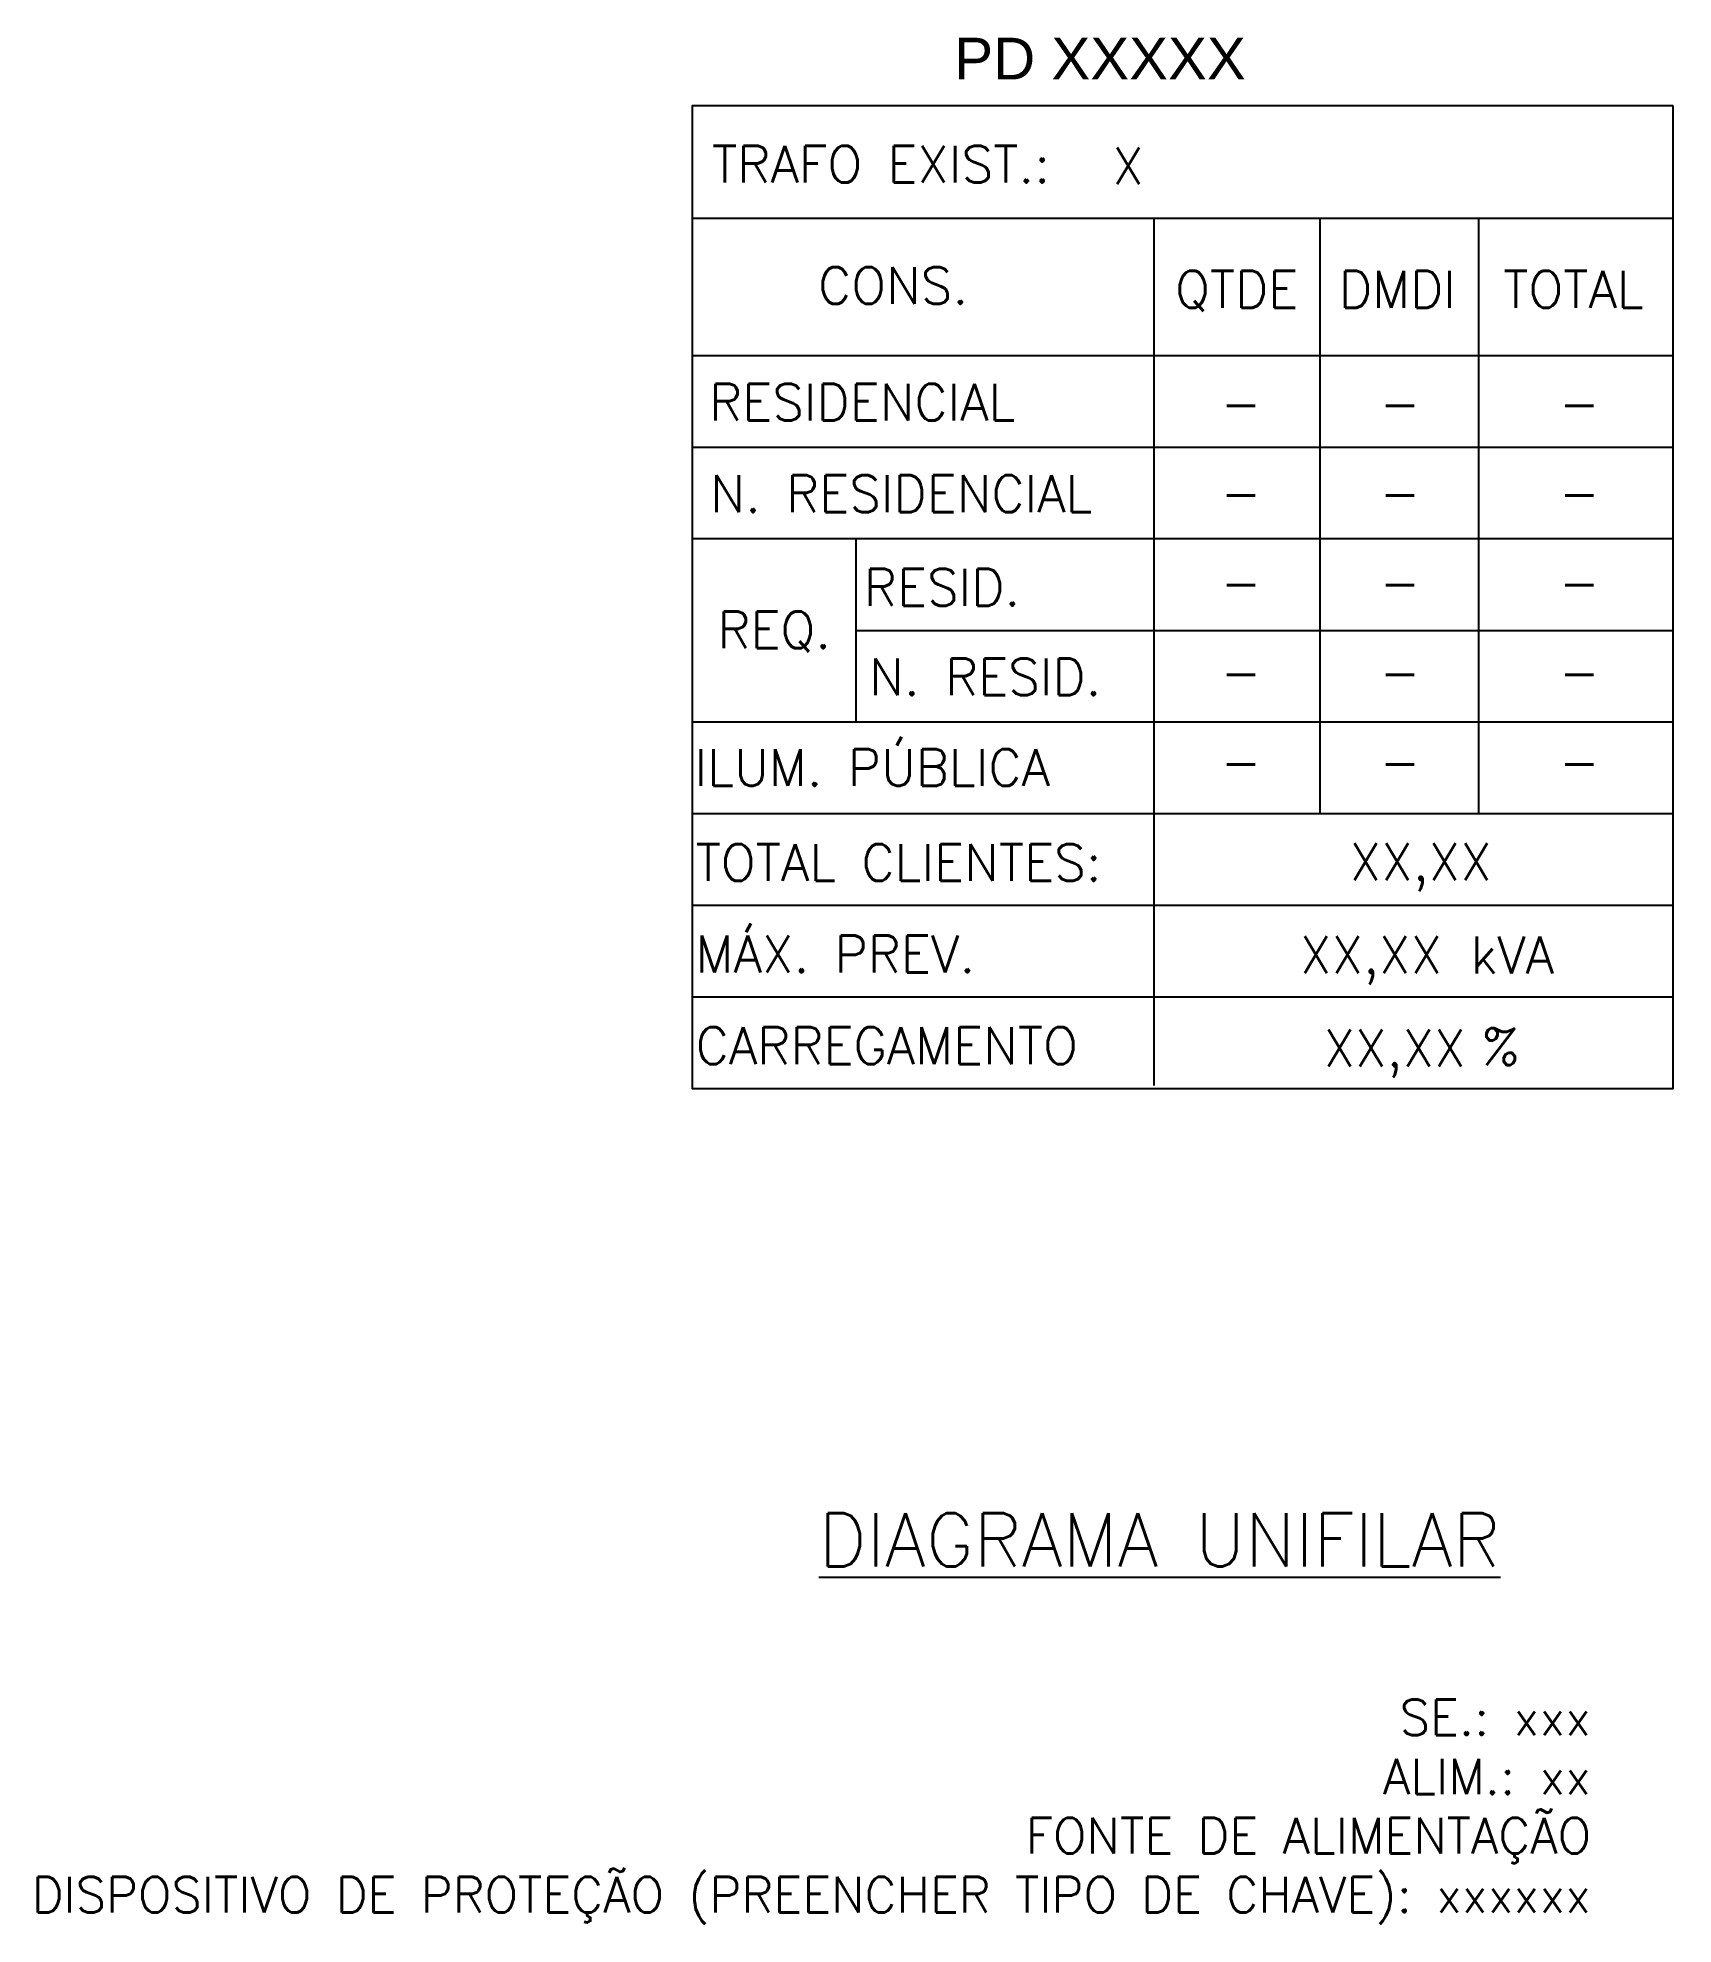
# Model space of a CAD drawing. Header units: millimetres. Extents: x 834033 to 836936, y 7531751 to 7534076.
# Drawn here: x 836062.1 to 836140.5, y 7533621.6 to 7533712 of the extents above; entities that cross this region are included whole.
import ezdxf
from ezdxf.enums import TextEntityAlignment as Align

# ---------------------------------------------------------------- set-up
doc = ezdxf.new("R2010")
doc.units = ezdxf.units.MM
for name, color, linetype in [('CARIMBO', 90, 'Continuous'), ('DESENHO', 2, 'Continuous'), ('TXT80B', 7, 'Continuous')]:
    doc.layers.add(name, color=color, linetype=linetype)
doc.layers.add('REDE BT', color=2, linetype='Continuous', lineweight=15)
doc.styles.add('REGUA120', font='ROMANS.SHX', dxfattribs={"height": 3})
doc.styles.add('ROMANS', font='ROMANS.shx', dxfattribs={"height": 1.8})
doc.styles.get("Standard").update_dxf_attribs({"font": 'arial.ttf'})

msp = doc.modelspace()

# ---------------------------------------------------------------- texts
at = {"layer": 'CARIMBO', "linetype": 'ByBlock'}
msp.add_text('PD XXXXX', height=2, dxfattribs=at).set_placement((836106.024, 7533710.042))
at = {"layer": 'DESENHO', "color": 3, "style": 'REGUA120'}
msp.add_text('%%UDIAGRAMA UNIFILAR', height=2.55, dxfattribs=at).set_placement((836115.869, 7533638.764), align=Align.CENTER)
at = {"layer": 'REDE BT', "style": 'ROMANS'}
for s, height, p in [('TRAFO EXIST.:', 1.7664, (836094.415, 7533705.095)), ('X', 1.766, (836113.601, 7533705.015)), ('CONS.', 1.7664, (836099.499, 7533699.283)), ('QTDE', 1.7664, (836116.608, 7533699.099)), ('DMDI', 1.7664, (836124.465, 7533699.099)), ('TOTAL', 1.7664, (836132.339, 7533699.099)), ('RESIDENCIAL', 1.7664, (836094.275, 7533693.688)), ('N. RESIDENCIAL', 1.7664, (836094.332, 7533689.299)), ('RESID.', 1.7664, (836101.691, 7533684.816)), ('REQ.', 1.7664, (836094.669, 7533682.778)), ('N. RESID.', 1.7664, (836101.948, 7533680.52)), ('ILUM. PÚBLICA', 1.7664, (836093.582, 7533676.177)), ('TOTAL CLIENTES:', 1.7664, (836093.629, 7533671.624)), ('XX,XX', 1.7664, (836124.982, 7533671.664)), ('MÁX. PREV.', 1.7664, (836093.629, 7533667.234)), ('kVA', 1.7664, (836130.767, 7533667.187)), ('CARREGAMENTO', 1.7664, (836093.629, 7533662.845)), ('%', 1.766, (836131.306, 7533662.798))]:
    msp.add_text(s, height=height, dxfattribs=at).set_placement(p)
for p in [(836119.763, 7533693.643), (836127.391, 7533693.643), (836135.985, 7533693.643), (836119.763, 7533689.343), (836127.391, 7533689.343), (836135.985, 7533689.343), (836119.763, 7533685.043), (836127.391, 7533685.043), (836135.985, 7533685.043), (836119.763, 7533680.743), (836127.391, 7533680.743), (836135.985, 7533680.743), (836119.763, 7533676.443), (836127.391, 7533676.443), (836135.985, 7533676.443)]:
    msp.add_text('-', height=1.766, dxfattribs=at).set_placement(p, align=Align.CENTER)
for p in [(836129.415, 7533667.202, 0), (836130.543, 7533662.733, 0)]:
    msp.add_text('XX,XX', height=1.7664, dxfattribs=at).set_placement(p, align=Align.RIGHT)
at = {"layer": 'TXT80B', "color": 7, "insert": (836084.312, 7533626.992), "char_height": 1.7, "width": 104.48137, "attachment_point": 5, "style": 'ROMANS'}
msp.add_mtext('\\pxqr,tc15;SE.: xxx\\PALIM.: xx\\PFONTE DE ALIMENTAÇÃO\\PDISPOSITIVO DE PROTEÇÃO (PREENCHER TIPO DE CHAVE): xxxxxx', dxfattribs=at)

# ---------------------------------------------------------------- linework, layer by layer
at = {"layer": 'CARIMBO', "linetype": 'ByBlock'}
for p, q in [((836140.488, 7533703.377), (836093.46, 7533703.377)), ((836115.603, 7533661.808), (836115.603, 7533703.377)), ((836123.544, 7533703.377), (836123.544, 7533674.845)), ((836131.16, 7533703.377), (836131.16, 7533674.845)), ((836140.488, 7533696.793), (836093.46, 7533696.793)), ((836140.488, 7533692.403), (836093.46, 7533692.403)), ((836140.488, 7533688.014), (836093.46, 7533688.014)), ((836101.314, 7533688.014), (836101.314, 7533679.235)), ((836140.488, 7533679.235), (836093.46, 7533679.235)), ((836140.488, 7533674.845), (836093.46, 7533674.845)), ((836093.46, 7533666.066), (836140.488, 7533666.066))]:
    msp.add_line(p, q, dxfattribs=at)
msp.add_lwpolyline([(836140.488, 7533708.777), (836093.46, 7533708.777), (836093.46, 7533661.677), (836140.488, 7533661.677)], close=True, dxfattribs=at)
for points in [[(836101.314, 7533683.624), (836140.488, 7533683.624)], [(836093.46, 7533670.456), (836140.488, 7533670.456)]]:
    msp.add_lwpolyline(points, dxfattribs=at)

msp.set_redraw_order([(e.dxf.handle, doc.entitydb.next_handle()) for e in msp.query("TEXT MTEXT ATTDEF DIMENSION ARC_DIMENSION")])  # texts and dimensions are drawn at this point

doc.saveas('drawing.dxf')
